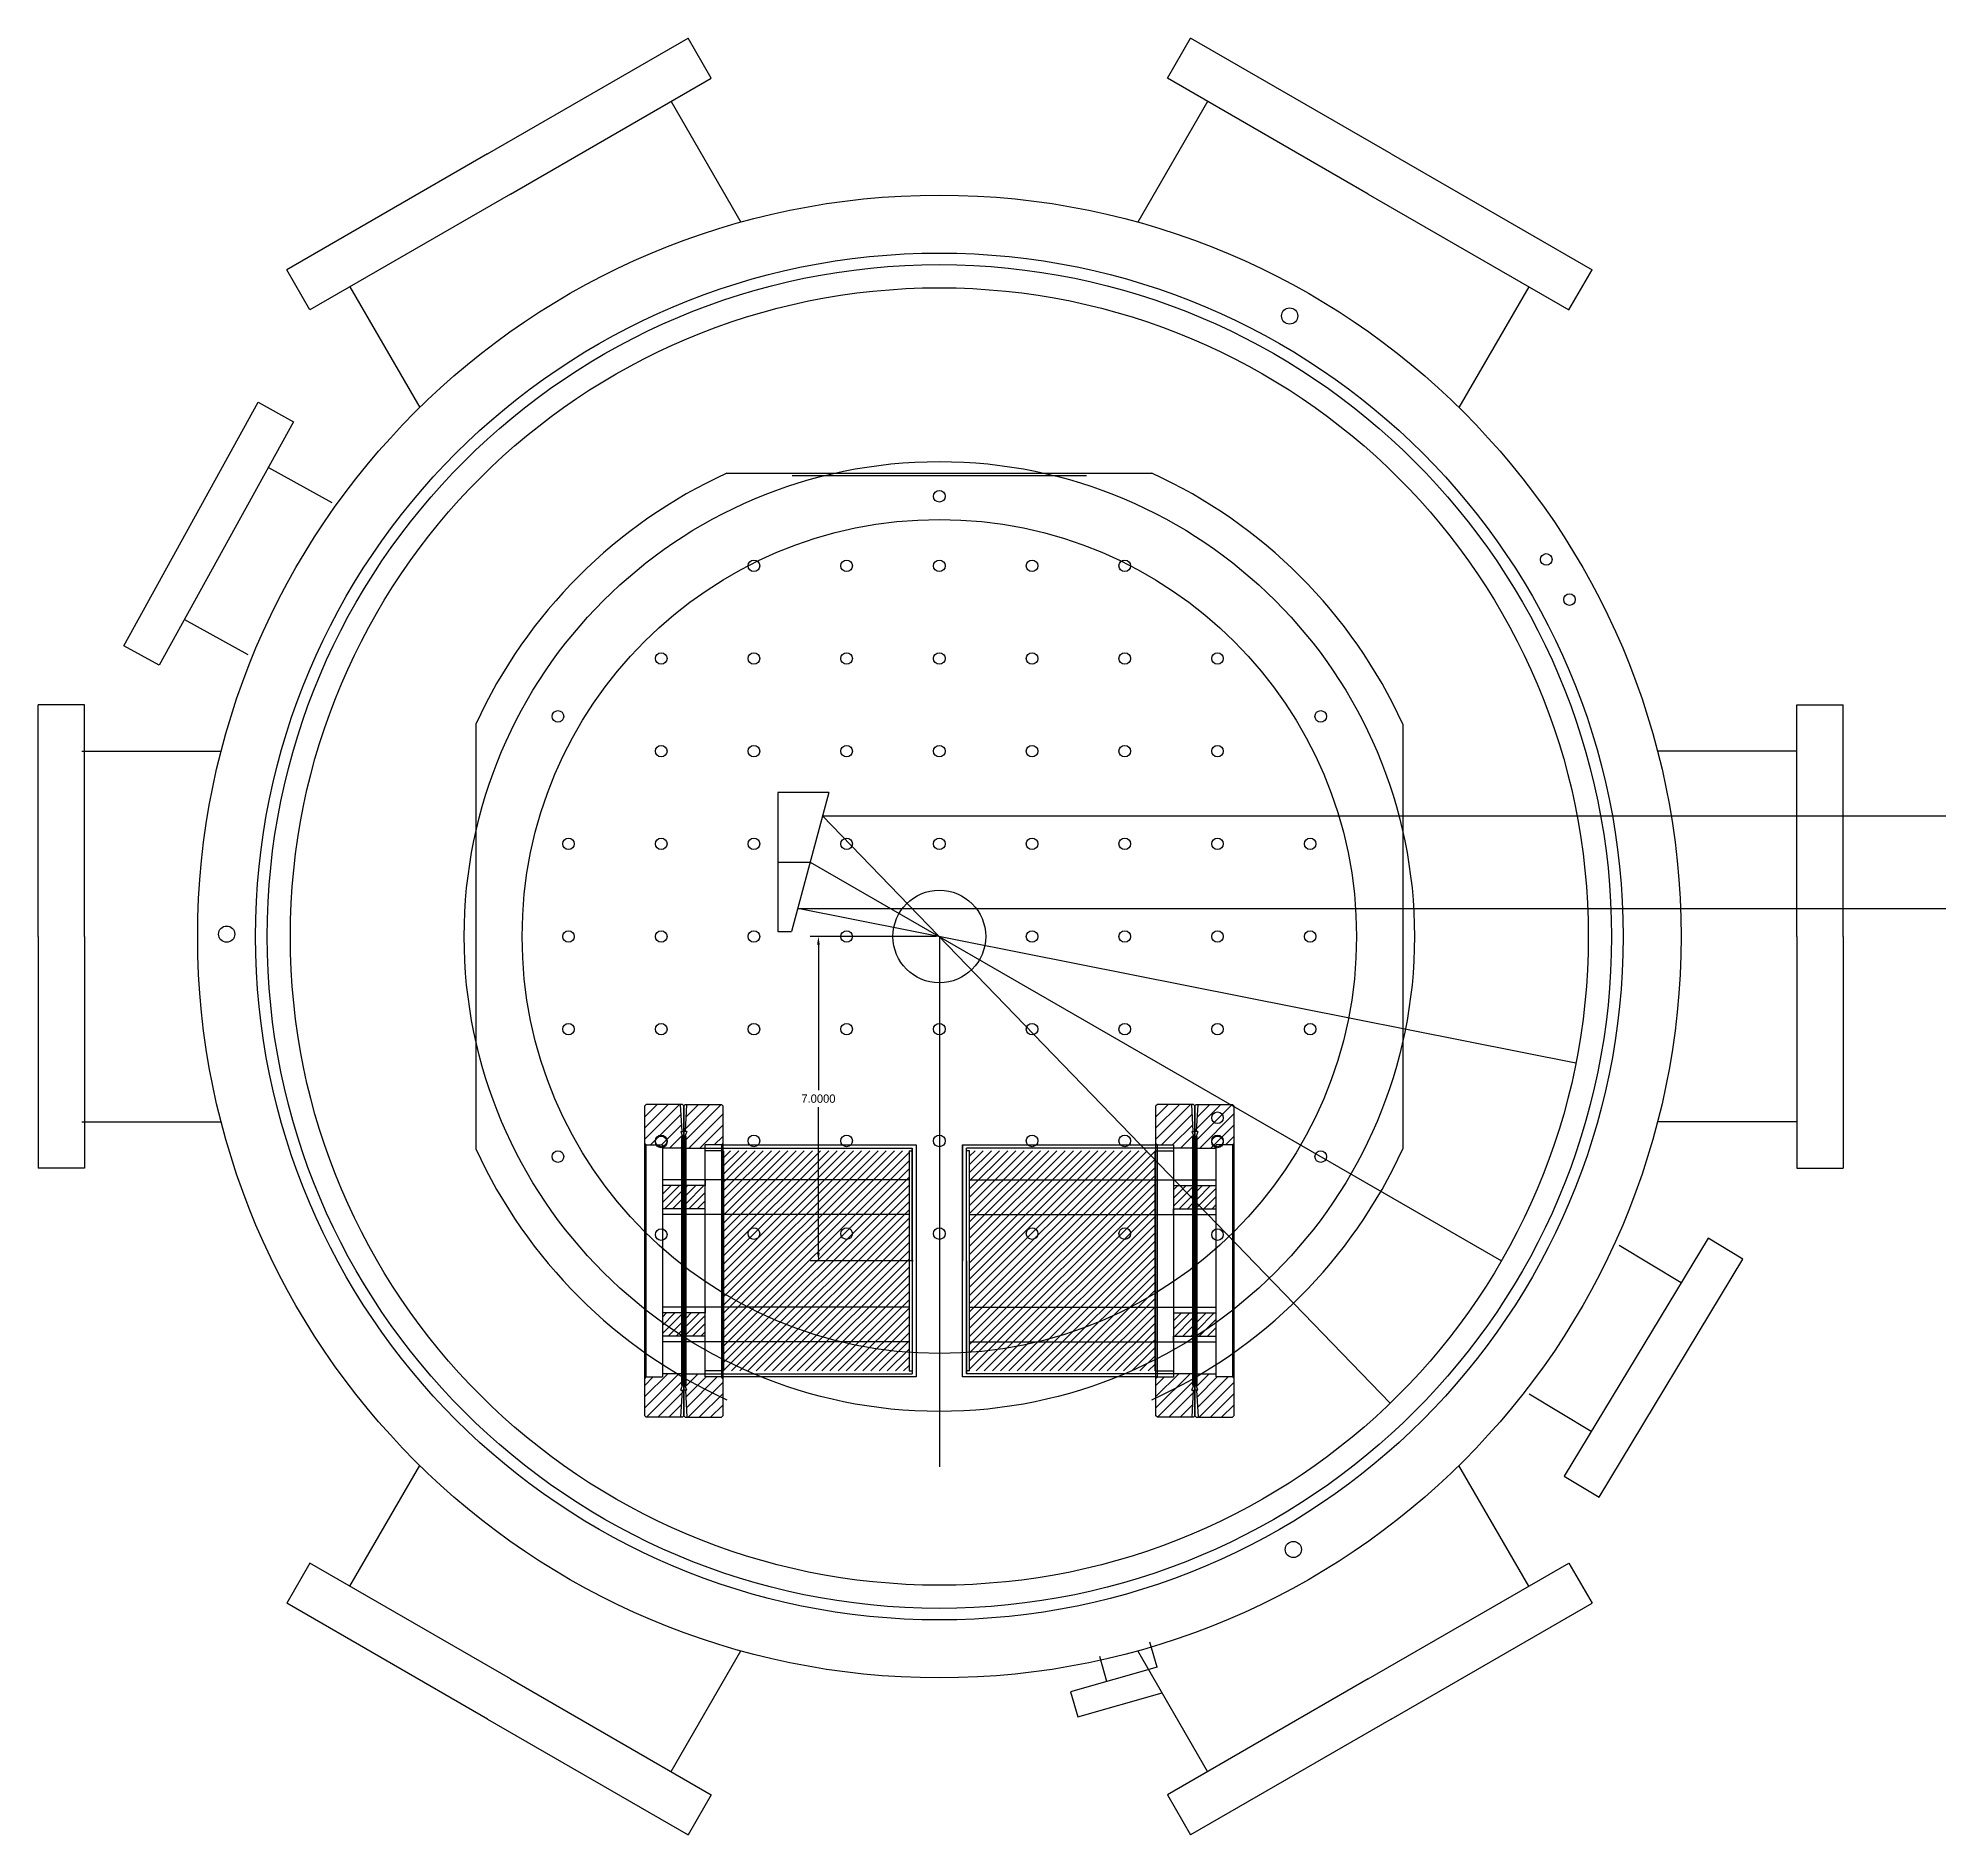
# Model space of a CAD drawing. Header units: inches. Extents: x -116 to 250, y -285 to 80.
# Drawn here: x -116.07 to -74.92, y -78.42 to -39.65 of the extents above; entities that cross this region are included whole.
import ezdxf

# ---------------------------------------------------------------- set-up
doc = ezdxf.new("R2010")
doc.units = ezdxf.units.IN
doc.header["$MEASUREMENT"] = 0
doc.layers.add('trajectories', color=3, linetype='Continuous')
doc.dimstyles.get("Standard").update_dxf_attribs({"dimtxt": 0.18, "dimasz": 0.18, "dimexe": 0.18, "dimexo": 0.0625, "dimgap": 0.09, "dimtad": 0, "dimtih": 1, "dimtoh": 1, "dimdec": 4, "dimzin": 0, "dimdsep": 46, "dimtxsty": 'Standard', "dimcen": 0.09, "dimadec": 0, "dimazin": 0, "dimtfac": 1, "dimtdec": 4, "dimtofl": 0, "dimtmove": 0, "dimatfit": 3, "dimfxl": 1, "dimtolj": 1, "dimtzin": 0, "dimarcsym": 0})
pattern_1 = [(45, (-186.16538, -56.9445), (-0.08838835, 0.08838835), [])]
pattern_2 = [(225, (-7.09559, -75.12828), (0.08838835, -0.08838835), [])]

msp = doc.modelspace()

# ---------------------------------------------------------------- blocks, each defined once
blk = doc.blocks.new('*D206')
at = {"layer": 'Defpoints', "color": 0, "transparency": 16777216}
for p in [(-96.63, -59.036), (-99.239, -66.036), (-97.13, -66.036)]:
    blk.add_point(p, dxfattribs=at)
at = {"layer": 'trajectories', "color": 0, "lineweight": -2, "transparency": 16777216}
for p, q in [((-96.693, -59.036), (-99.419, -59.036)), ((-99.239, -59.216), (-99.239, -62.356)), ((-99.239, -65.856), (-99.239, -62.716)), ((-97.193, -66.036), (-99.419, -66.036))]:
    blk.add_line(p, q, dxfattribs=at)
at = {"layer": 'trajectories', "color": 0, "transparency": 16777216}
for points in [[(-99.269, -59.216), (-99.209, -59.216), (-99.239, -59.036)], [(-99.269, -65.856), (-99.209, -65.856), (-99.239, -66.036)]]:
    blk.add_solid(points, dxfattribs=at)
at = {"layer": 'trajectories', "color": 0, "transparency": 16777216, "insert": (-99.239, -62.536), "char_height": 0.18, "attachment_point": 5}
blk.add_mtext('\\A1;7.0000', dxfattribs=at)

# ---------------------------------------------------------------- dimensions: what is measured, and where the dimension line sits
at = {"layer": 'trajectories'}
dim = msp.add_linear_dim(base=(-99.23865, -66.03639), p1=(-96.63049, -59.03636), p2=(-97.13049, -66.03639), angle=90, dimstyle='Standard', dxfattribs=at)
dim.commit()
dim.dimension.update_dxf_attribs({"geometry": '*D206', "text_midpoint": (-99.23865, -62.53637)})

# ---------------------------------------------------------------- hatches: boundary and pattern name
h = msp.add_hatch()
h.set_pattern_fill('ANSI31', color=1)
h.set_pattern_definition(pattern_1)
h.paths.add_polyline_path([(-97.28349, -63.66159), (-101.28349, -63.66159), (-101.28349, -64.28659), (-97.28349, -64.28659)])
h.paths.add_polyline_path([(-97.28349, -64.28659), (-101.28349, -64.28659), (-101.28349, -65.03659), (-97.28349, -65.03659)])
h.paths.add_polyline_path([(-97.28349, -65.03659), (-101.28349, -65.03659), (-101.28349, -66.03659), (-97.28349, -66.03659)])
h.paths.add_polyline_path([(-97.28349, -66.03659), (-101.28349, -66.03659), (-101.28349, -67.03659), (-97.28349, -67.03659)])
h.paths.add_polyline_path([(-97.28349, -67.03659), (-101.28349, -67.03659), (-101.28349, -67.78659), (-97.28349, -67.78659)])
h.paths.add_polyline_path([(-97.28349, -67.78659), (-101.28349, -67.78659), (-101.28349, -68.41158), (-97.28349, -68.41158)])
h = msp.add_hatch()
h.set_pattern_fill('ANSI31', color=1, angle=180)
h.set_pattern_definition(pattern_2)
h.paths.add_polyline_path([(-95.97749, -68.41119), (-91.97749, -68.41119), (-91.97749, -67.78619), (-95.97749, -67.78619)])
h.paths.add_polyline_path([(-95.97749, -67.78619), (-91.97749, -67.78619), (-91.97749, -67.03619), (-95.97749, -67.03619)])
h.paths.add_polyline_path([(-95.97749, -67.03619), (-91.97749, -67.03619), (-91.97749, -66.03619), (-95.97749, -66.03619)])
h.paths.add_polyline_path([(-95.97749, -66.03619), (-91.97749, -66.03619), (-91.97749, -65.03619), (-95.97749, -65.03619)])
h.paths.add_polyline_path([(-95.97749, -65.03619), (-91.97749, -65.03619), (-91.97749, -64.28619), (-95.97749, -64.28619)])
h.paths.add_polyline_path([(-95.97749, -64.28619), (-91.97749, -64.28619), (-91.97749, -63.6612), (-95.97749, -63.6612)])
h = msp.add_hatch()
h.set_pattern_fill('ANSI31', color=256)
h.set_pattern_definition(pattern_1)
h.paths.add_polyline_path([(-102.09349, -64.91159), (-101.68349, -64.91159), (-101.68349, -64.41159), (-102.09349, -64.41159)])
h.paths.add_polyline_path([(-102.19349, -64.91159), (-102.19349, -64.41159), (-102.60349, -64.41159), (-102.60349, -64.91159)])
h.paths.add_polyline_path([(-102.19349, -67.66159), (-102.19349, -67.16159), (-102.60349, -67.16159), (-102.60349, -67.66159)])
h.paths.add_polyline_path([(-101.68349, -67.16159), (-102.09349, -67.16159), (-102.09349, -67.66159), (-101.68349, -67.66159)])
h = msp.add_hatch()
h.set_pattern_fill('ANSI31', color=256, angle=180)
h.set_pattern_definition(pattern_2)
h.paths.add_polyline_path([(-91.16749, -67.16119), (-91.57749, -67.16119), (-91.57749, -67.66119), (-91.16749, -67.66119)])
h.paths.add_polyline_path([(-91.06749, -67.16119), (-91.06749, -67.66119), (-90.65749, -67.66119), (-90.65749, -67.16119)])
h.paths.add_polyline_path([(-91.06749, -64.41119), (-91.06749, -64.91119), (-90.65749, -64.91119), (-90.65749, -64.41119)])
h.paths.add_polyline_path([(-91.57749, -64.91119), (-91.16749, -64.91119), (-91.16749, -64.41119), (-91.57749, -64.41119)])

# ---------------------------------------------------------------- linework, layer by layer
for p, q in [((-106.38049, -42.14886), (-102.05036, -39.64886)), ((-101.55036, -40.51489), (-102.05036, -39.64886)), ((-91.71061, -40.51489), (-91.21061, -39.64886)), ((-86.88049, -42.14886), (-91.21061, -39.64886)), ((-105.88049, -43.01489), (-101.55036, -40.51489)), ((-87.38049, -43.01489), (-91.71061, -40.51489)), ((-102.41639, -41.01489), (-100.91235, -43.61995)), ((-90.84459, -41.01489), (-92.34862, -43.61995)), ((-90.84459, -41.01489), (-92.34862, -43.61995)), ((-106.38049, -42.14886), (-110.71061, -44.64886)), ((-86.88049, -42.14886), (-82.55036, -44.64886)), ((-105.88049, -43.01489), (-110.21061, -45.51489)), ((-87.38049, -43.01489), (-83.05036, -45.51489)), ((-110.21061, -45.51489), (-110.71061, -44.64886)), ((-83.05036, -45.51489), (-82.55036, -44.64886)), ((-109.34459, -45.01489), (-107.84056, -47.61995)), ((-83.91639, -45.01489), (-85.42042, -47.61995)), ((-83.91639, -45.01489), (-85.42042, -47.61995)), ((-111.10488, -48.91464), (-109.73658, -49.66907)), ((-101.21306, -49.03636), (-92.04791, -49.03636)), ((-93.45399, -49.09456), (-99.80699, -49.09456)), ((-112.77644, -50.13413), (-112.77644, -50.13413)), ((-112.9155, -52.19857), (-111.5472, -52.95299)), ((-116.07181, -59.03636), (-116.07181, -54.03636)), ((-115.07181, -54.03636), (-116.07181, -54.03636)), ((-115.07181, -59.03636), (-115.07181, -54.03636)), ((-78.13049, -59.03636), (-78.13049, -54.03636)), ((-78.13049, -54.03636), (-77.13049, -54.03636)), ((-77.13049, -59.03636), (-77.13049, -54.03636)), ((-106.63049, -54.45378), (-106.63049, -63.61893)), ((-86.63049, -54.45378), (-86.63049, -63.61893)), ((-115.13049, -55.03636), (-112.12242, -55.03636)), ((-78.13049, -55.03636), (-81.13855, -55.03636)), ((-78.13049, -55.03636), (-81.13855, -55.03636)), ((-99.41507, -57.42868), (-84.50613, -66.03636)), ((-116.07181, -59.03636), (-116.07181, -64.03636)), ((-115.07181, -59.03636), (-115.07181, -64.03636)), ((-96.63049, -59.03636), (-96.63049, -70.47959)), ((-78.13049, -59.03636), (-78.13049, -64.03636)), ((-77.13049, -59.03636), (-77.13049, -64.03636)), ((-102.14349, -62.69174), (-102.14349, -66.03659)), ((-115.13049, -63.03636), (-112.12242, -63.03636)), ((-78.13049, -63.03636), (-81.13855, -63.03636)), ((-78.13049, -63.03636), (-81.13855, -63.03636)), ((-101.68349, -63.60159), (-97.21349, -63.60159)), ((-101.33349, -63.53159), (-97.21349, -63.53159)), ((-97.28349, -63.66159), (-97.28349, -64.28659)), ((-97.21349, -63.53159), (-97.13049, -63.5312)), ((-97.21349, -66.03658), (-97.21349, -63.60159)), ((-97.21349, -63.60159), (-97.21349, -66.03659)), ((-97.13049, -63.5312), (-97.13049, -68.54158)), ((-96.13049, -68.54158), (-96.13049, -63.5312)), ((-96.13049, -63.5312), (-96.04749, -63.5312)), ((-96.13049, -63.5312), (-96.13049, -66.0364)), ((-96.04749, -63.5312), (-91.92749, -63.53119)), ((-96.04749, -66.0362), (-96.04749, -63.60119)), ((-91.57749, -63.60119), (-96.04749, -63.60119)), ((-115.07181, -64.03636), (-116.07181, -64.03636)), ((-78.13049, -64.03636), (-77.13049, -64.03636)), ((-101.68349, -64.28659), (-102.60349, -64.28659)), ((-101.68349, -64.41159), (-102.60349, -64.41159)), ((-101.68349, -64.28659), (-101.68349, -64.41159)), ((-91.57749, -64.28619), (-91.57749, -64.41119)), ((-91.57749, -64.28619), (-90.65749, -64.28619)), ((-91.57749, -64.41119), (-90.65749, -64.41119)), ((-101.68349, -64.91159), (-102.60349, -64.91159)), ((-101.68349, -65.03659), (-101.68349, -64.91159)), ((-91.57749, -65.03619), (-91.57749, -64.91119)), ((-91.57749, -64.91119), (-90.65749, -64.91119)), ((-101.68349, -65.03659), (-102.60349, -65.03659)), ((-91.57749, -65.03619), (-90.65749, -65.03619)), ((-80.62763, -66.51069), (-81.96513, -65.70292)), ((-97.21349, -66.03658), (-97.21349, -68.47159)), ((-96.04749, -68.47119), (-96.04749, -66.03619)), ((-96.04749, -66.0362), (-96.04749, -68.47119)), ((-91.11749, -69.38104), (-91.11749, -66.03619)), ((-101.68349, -67.03659), (-102.60349, -67.03659)), ((-101.68349, -67.03659), (-101.68349, -67.16159)), ((-91.57749, -67.03619), (-91.57749, -67.16119)), ((-91.57749, -67.03619), (-90.65749, -67.03619)), ((-101.68349, -67.16159), (-102.60349, -67.16159)), ((-91.57749, -67.16119), (-90.65749, -67.16119)), ((-101.68349, -67.66159), (-102.60349, -67.66159)), ((-101.68349, -67.78659), (-102.60349, -67.78659)), ((-101.68349, -67.78659), (-101.68349, -67.66159)), ((-95.97749, -68.41119), (-95.97749, -67.78619)), ((-91.57749, -67.78619), (-91.57749, -67.66119)), ((-91.57749, -67.66119), (-90.65749, -67.66119)), ((-91.57749, -67.78619), (-90.65749, -67.78619)), ((-101.68349, -68.47159), (-97.21349, -68.47159)), ((-97.21349, -68.54158), (-101.33349, -68.54159)), ((-97.13049, -68.54158), (-97.21349, -68.54158)), ((-96.04749, -68.54119), (-96.13049, -68.54158)), ((-91.57749, -68.47119), (-96.04749, -68.47119)), ((-91.92749, -68.54119), (-96.04749, -68.54119)), ((-82.56628, -69.7207), (-83.90378, -68.91293)), ((-109.34459, -73.05783), (-107.84056, -70.45276)), ((-83.91639, -73.05783), (-85.42042, -70.45276)), ((-110.21061, -72.55783), (-110.71061, -73.42385)), ((-105.88049, -75.05783), (-110.21061, -72.55783)), ((-87.38049, -75.05783), (-83.05036, -72.55783)), ((-83.05036, -72.55783), (-82.55036, -73.42385)), ((-106.38049, -75.92385), (-110.71061, -73.42385)), ((-86.88049, -75.92385), (-82.55036, -73.42385)), ((-102.41639, -77.05783), (-100.91235, -74.45276)), ((-90.84459, -77.05783), (-92.34862, -74.45276)), ((-91.93466, -74.80512), (-92.08837, -74.26403)), ((-93.01684, -75.11254), (-93.17055, -74.57145)), ((-105.88049, -75.05783), (-101.55036, -77.55783)), ((-87.38049, -75.05783), (-91.71061, -77.55783)), ((-106.38049, -75.92385), (-102.05036, -78.42385)), ((-86.88049, -75.92385), (-91.21061, -78.42385)), ((-101.55036, -77.55783), (-102.05036, -78.42385)), ((-91.71061, -77.55783), (-91.21061, -78.42385))]:
    msp.add_line(p, q)
at = {"color": 2}
for p, q in [((-99.01699, -55.92868), (-100.11699, -55.92868)), ((-100.11699, -55.92868), (-100.11699, -58.92868)), ((-100.11699, -55.92868), (-100.11699, -57.42868)), ((-99.01699, -55.92868), (-99.81699, -58.92868)), ((-100.11699, -57.42868), (-99.41507, -57.42868)), ((-100.11699, -58.92868), (-99.81699, -58.92868))]:
    msp.add_line(p, q, dxfattribs=at)
at = {"color": 1}
for p, q in [((-99.15032, -56.42868), (-74.91699, -56.42868)), ((-99.15032, -56.42868), (-86.90201, -69.10397)), ((-99.68366, -58.42868), (-74.91699, -58.42868)), ((-82.89981, -61.7692), (-99.68366, -58.42868))]:
    msp.add_line(p, q, dxfattribs=at)
at = {"color": 2, "linetype": 'Continuous'}
for p, q in [((-102.2363, -62.66159), (-102.98349, -63.40878)), ((-102.47786, -62.66159), (-102.98349, -63.16722)), ((-102.71942, -62.66159), (-102.98349, -62.92566)), ((-102.20136, -62.86821), (-102.86474, -63.53159)), ((-102.10208, -63.18249), (-101.58118, -62.66159)), ((-102.09349, -63.41545), (-101.33962, -62.66159)), ((-102.08872, -62.92757), (-101.82274, -62.66159)), ((-102.07536, -62.67265), (-102.0643, -62.66159)), ((-102.03806, -63.60159), (-101.30349, -62.86701)), ((-91.2103, -62.66119), (-91.95749, -63.40837)), ((-91.45186, -62.66119), (-91.95749, -63.16682)), ((-91.69342, -62.66119), (-91.95749, -62.92526)), ((-91.17537, -62.86781), (-91.83875, -63.53119)), ((-91.07608, -63.18208), (-90.55518, -62.66118)), ((-91.06749, -63.41505), (-90.31362, -62.66118)), ((-91.06272, -62.92717), (-90.79674, -62.66118)), ((-91.04936, -62.67225), (-91.0383, -62.66118)), ((-91.01206, -63.60118), (-90.27749, -62.86661)), ((-102.18934, -63.09774), (-102.62319, -63.53159)), ((-102.17806, -63.32803), (-102.45163, -63.60159)), ((-101.7965, -63.60159), (-101.30349, -63.10857)), ((-101.48495, -63.53159), (-101.30349, -63.35013)), ((-91.16334, -63.09734), (-91.59719, -63.53119)), ((-91.15207, -63.32763), (-91.42563, -63.60119)), ((-90.77051, -63.60118), (-90.27749, -63.10816)), ((-90.45895, -63.53118), (-90.27749, -63.34972)), ((-102.19349, -63.58501), (-102.21007, -63.60159)), ((-91.16749, -63.58461), (-91.18407, -63.60119)), ((-102.24891, -68.47159), (-102.98349, -69.20617)), ((-102.49047, -68.47159), (-102.98349, -68.96461)), ((-102.80203, -68.54159), (-102.98349, -68.72306)), ((-102.19349, -68.65773), (-102.94735, -69.41159)), ((-102.10891, -68.74515), (-101.83534, -68.47159)), ((-102.09764, -68.97544), (-101.66379, -68.54159)), ((-102.09349, -68.48817), (-102.0769, -68.47159)), ((-102.08561, -69.20497), (-101.42223, -68.54159)), ((-102.05067, -69.41159), (-101.30349, -68.6644)), ((-91.22291, -68.47119), (-91.95749, -69.20577)), ((-91.46447, -68.47119), (-91.95749, -68.96421)), ((-91.77603, -68.54119), (-91.95749, -68.72265)), ((-91.16749, -68.65733), (-91.92135, -69.41119)), ((-91.08291, -68.74475), (-90.80935, -68.47118)), ((-91.07164, -68.97504), (-90.63779, -68.54118)), ((-91.06749, -68.48777), (-91.0509, -68.47118)), ((-91.05961, -69.20456), (-90.39623, -68.54118)), ((-91.02467, -69.41118), (-90.27749, -68.664)), ((-102.18489, -68.89069), (-102.70579, -69.41159)), ((-101.80911, -69.41159), (-101.30349, -68.90596)), ((-91.1589, -68.89029), (-91.67979, -69.41119)), ((-90.78311, -69.41118), (-90.27749, -68.90556)), ((-102.19825, -69.14561), (-102.46423, -69.41159)), ((-102.21161, -69.40053), (-102.22268, -69.41159)), ((-101.56755, -69.41159), (-101.30349, -69.14752)), ((-91.17226, -69.14521), (-91.43824, -69.41119)), ((-91.18561, -69.40013), (-91.19668, -69.41119)), ((-90.54155, -69.41118), (-90.27749, -69.14712))]:
    msp.add_line(p, q, dxfattribs=at)
at = {"color": 7, "linetype": 'Continuous'}
for p, q in [((-102.95349, -62.66159), (-102.98349, -62.69159)), ((-102.98349, -69.38159), (-102.98349, -62.69159)), ((-102.21219, -62.66159), (-102.95349, -62.66159)), ((-102.18153, -63.24659), (-102.21219, -62.66159)), ((-102.17349, -62.66174), (-102.21219, -62.66174)), ((-102.17349, -62.66174), (-102.14349, -62.69174)), ((-102.14349, -62.69173), (-102.11349, -62.66173)), ((-102.14349, -62.69173), (-102.14349, -69.38144)), ((-102.14349, -69.38145), (-102.14349, -62.69174)), ((-102.11349, -62.66173), (-102.07479, -62.66173)), ((-102.10544, -63.24659), (-102.07478, -62.66159)), ((-102.07478, -62.66159), (-101.33349, -62.66159)), ((-101.33349, -62.66159), (-101.30349, -62.69159)), ((-101.30349, -62.69159), (-101.30349, -69.38159)), ((-91.92749, -62.66119), (-91.95749, -62.69119)), ((-91.95749, -69.38119), (-91.95749, -62.69119)), ((-91.18619, -62.66119), (-91.92749, -62.66119)), ((-91.15554, -63.24619), (-91.18619, -62.66119)), ((-91.14749, -62.66134), (-91.18619, -62.66134)), ((-91.14749, -62.66134), (-91.11749, -62.69134)), ((-91.11749, -62.69133), (-91.08749, -62.66133)), ((-91.11749, -62.69133), (-91.11749, -69.38104)), ((-91.11749, -69.38105), (-91.11749, -62.69134)), ((-91.08749, -62.66133), (-91.04879, -62.66133)), ((-91.07944, -63.24618), (-91.04878, -62.66118)), ((-91.04878, -62.66118), (-90.30749, -62.66118)), ((-90.30749, -62.66118), (-90.27749, -62.69118)), ((-90.27749, -62.69118), (-90.27749, -69.38118)), ((-102.2077, -63.24659), (-102.18153, -63.24659)), ((-102.2077, -63.24659), (-102.16949, -63.35159)), ((-102.19349, -63.35159), (-102.16949, -63.35159)), ((-102.19349, -63.35159), (-102.19349, -68.72159)), ((-102.18153, -63.24677), (-102.14349, -63.24677)), ((-102.16949, -63.35159), (-102.16949, -68.72159)), ((-102.10545, -63.24676), (-102.14349, -63.24676)), ((-102.07927, -63.24659), (-102.11749, -63.35159)), ((-102.11749, -68.72159), (-102.11749, -63.35159)), ((-102.09349, -63.35159), (-102.11749, -63.35159)), ((-102.07927, -63.24659), (-102.10544, -63.24659)), ((-102.09349, -68.72159), (-102.09349, -63.35159)), ((-91.1817, -63.24619), (-91.15554, -63.24619)), ((-91.1817, -63.24619), (-91.14349, -63.35119)), ((-91.16749, -63.35119), (-91.14349, -63.35119)), ((-91.16749, -63.35119), (-91.16749, -68.72119)), ((-91.15553, -63.24637), (-91.11749, -63.24637)), ((-91.14349, -63.35119), (-91.14349, -68.72119)), ((-91.07945, -63.24636), (-91.11749, -63.24636)), ((-91.05327, -63.24618), (-91.09149, -63.35118)), ((-91.09149, -68.72118), (-91.09149, -63.35118)), ((-91.06749, -63.35118), (-91.09149, -63.35118)), ((-91.05327, -63.24618), (-91.07944, -63.24618)), ((-91.06749, -68.72118), (-91.06749, -63.35118)), ((-102.98349, -63.50159), (-102.95349, -63.53159)), ((-102.95349, -63.53159), (-102.60349, -63.53159)), ((-102.95349, -68.54159), (-102.95349, -63.53159)), ((-102.60349, -63.53159), (-102.60349, -68.54159)), ((-102.19349, -63.60159), (-102.60349, -63.60159)), ((-102.09349, -63.60159), (-101.68349, -63.60159)), ((-101.68349, -68.54159), (-101.68349, -63.53159)), ((-101.33349, -63.53159), (-101.68349, -63.53159)), ((-101.30349, -63.50159), (-101.33349, -63.53159)), ((-101.33349, -63.53159), (-101.33349, -68.54159)), ((-91.95749, -63.50119), (-91.92749, -63.53119)), ((-91.92749, -63.53119), (-91.57749, -63.53119)), ((-91.92749, -68.54119), (-91.92749, -63.53119)), ((-91.57749, -63.53119), (-91.57749, -68.54119)), ((-91.16749, -63.60119), (-91.57749, -63.60119)), ((-91.06749, -63.60118), (-90.65749, -63.60118)), ((-90.65749, -68.54118), (-90.65749, -63.53118)), ((-90.30749, -63.53118), (-90.65749, -63.53118)), ((-90.27749, -63.50118), (-90.30749, -63.53118)), ((-90.30749, -63.53118), (-90.30749, -68.54118)), ((-102.98349, -68.57159), (-102.95349, -68.54159)), ((-102.95349, -68.54159), (-102.60349, -68.54159)), ((-102.19349, -68.47159), (-102.60349, -68.47159)), ((-102.2077, -68.82659), (-102.16949, -68.72159)), ((-102.19349, -68.72159), (-102.16949, -68.72159)), ((-102.09349, -68.72159), (-102.11749, -68.72159)), ((-102.07927, -68.82659), (-102.11749, -68.72159)), ((-102.09349, -68.47159), (-101.68349, -68.47159)), ((-101.33349, -68.54159), (-101.68349, -68.54159)), ((-101.30349, -68.57159), (-101.33349, -68.54159)), ((-91.95749, -68.57119), (-91.92749, -68.54119)), ((-91.92749, -68.54119), (-91.57749, -68.54119)), ((-91.16749, -68.47119), (-91.57749, -68.47119)), ((-91.1817, -68.82619), (-91.14349, -68.72119)), ((-91.16749, -68.72119), (-91.14349, -68.72119)), ((-91.06749, -68.72118), (-91.09149, -68.72118)), ((-91.05327, -68.82618), (-91.09149, -68.72118)), ((-91.06749, -68.47118), (-90.65749, -68.47118)), ((-90.30749, -68.54118), (-90.65749, -68.54118)), ((-90.27749, -68.57118), (-90.30749, -68.54118)), ((-102.18153, -68.82659), (-102.21219, -69.41159)), ((-102.2077, -68.82659), (-102.18153, -68.82659)), ((-102.18153, -68.82642), (-102.14349, -68.82642)), ((-102.10545, -68.82641), (-102.14349, -68.82641)), ((-102.07927, -68.82659), (-102.10544, -68.82659)), ((-102.10544, -68.82659), (-102.07478, -69.41159)), ((-91.15554, -68.82619), (-91.18619, -69.41119)), ((-91.1817, -68.82619), (-91.15554, -68.82619)), ((-91.15553, -68.82602), (-91.11749, -68.82602)), ((-91.07945, -68.82601), (-91.11749, -68.82601)), ((-91.05327, -68.82618), (-91.07944, -68.82618)), ((-91.07944, -68.82618), (-91.04878, -69.41118)), ((-102.95349, -69.41159), (-102.98349, -69.38159)), ((-102.21219, -69.41159), (-102.95349, -69.41159)), ((-102.17349, -69.41145), (-102.21219, -69.41145)), ((-102.14349, -69.38145), (-102.17349, -69.41145)), ((-102.11349, -69.41144), (-102.14349, -69.38144)), ((-102.11349, -69.41144), (-102.07479, -69.41144)), ((-102.07478, -69.41159), (-101.33349, -69.41159)), ((-101.33349, -69.41159), (-101.30349, -69.38159)), ((-91.92749, -69.41119), (-91.95749, -69.38119)), ((-91.18619, -69.41119), (-91.92749, -69.41119)), ((-91.14749, -69.41105), (-91.18619, -69.41105)), ((-91.11749, -69.38105), (-91.14749, -69.41105)), ((-91.08749, -69.41104), (-91.11749, -69.38104)), ((-91.08749, -69.41104), (-91.04879, -69.41104)), ((-91.04878, -69.41118), (-90.30749, -69.41118)), ((-90.30749, -69.41118), (-90.27749, -69.38118))]:
    msp.add_line(p, q, dxfattribs=at)
at = {"color": 4}
for p, q in [((-101.68349, -68.41158), (-101.68349, -63.66159)), ((-101.28349, -63.66159), (-101.68349, -63.66159)), ((-101.28349, -63.66159), (-101.28349, -68.41158)), ((-97.28349, -63.66159), (-97.28349, -68.41158)), ((-97.28349, -63.66159), (-97.21349, -63.66159)), ((-97.28349, -63.66159), (-97.28349, -65.03659)), ((-97.21349, -66.03659), (-97.21349, -63.66159)), ((-96.04749, -66.0362), (-96.04749, -63.6612)), ((-95.97749, -63.6612), (-96.04749, -63.6612)), ((-95.97749, -68.41119), (-95.97749, -63.6612)), ((-91.97749, -68.41119), (-91.97749, -63.6612)), ((-91.97749, -63.6612), (-91.57749, -63.6612)), ((-91.57749, -63.6612), (-91.57749, -68.41119)), ((-97.28349, -64.28659), (-101.68349, -64.28659)), ((-97.28349, -64.28659), (-101.28349, -64.28659)), ((-95.97749, -64.28619), (-91.57749, -64.28619)), ((-97.28349, -65.03659), (-101.68349, -65.03659)), ((-95.97749, -65.03619), (-91.57749, -65.03619)), ((-97.21349, -66.03658), (-97.21349, -68.41158)), ((-96.04749, -66.03619), (-96.04749, -68.41119)), ((-97.28349, -67.03659), (-101.68349, -67.03659)), ((-95.97749, -68.41119), (-95.97749, -67.03619)), ((-95.97749, -67.03619), (-91.57749, -67.03619)), ((-97.28349, -67.78659), (-101.68349, -67.78659)), ((-95.97749, -67.78619), (-91.57749, -67.78619)), ((-95.97749, -67.78619), (-91.97749, -67.78619)), ((-101.28349, -68.41158), (-101.68349, -68.41158)), ((-97.28349, -68.41158), (-97.21349, -68.41158)), ((-95.97749, -68.41119), (-96.04749, -68.41119)), ((-91.97749, -68.41119), (-91.57749, -68.41119))]:
    msp.add_line(p, q, dxfattribs=at)
for points in [[(-110.56169, -47.92947), (-113.45869, -53.18374), (-114.22494, -52.76126), (-111.32794, -47.50699)], [(-80.04604, -65.54769), (-83.14788, -70.6837), (-82.39887, -71.13605), (-79.29704, -66.00004)]]:
    msp.add_lwpolyline(points, close=True)
msp.add_lwpolyline([(-91.93466, -74.80512), (-93.79842, -75.33456), (-93.64471, -75.87565), (-91.82549, -75.35886)])
for centre, radius in [((-96.63049, -59.03636), 16), ((-96.63049, -59.03636), 14.75), ((-96.63049, -59.03636), 14.5), ((-96.63049, -59.03636), 14), ((-89.07359, -45.64431), 0.175), ((-96.63049, -49.53636), 0.125), ((-96.63049, -59.03636), 9), ((-100.63049, -51.03636), 0.125), ((-98.63049, -51.03636), 0.125), ((-96.63049, -51.03636), 0.125), ((-94.63049, -51.03636), 0.125), ((-92.63049, -51.03636), 0.125), ((-83.5363, -50.89908), 0.125), ((-83.0363, -51.7651), 0.125), ((-102.63049, -53.03636), 0.125), ((-100.63049, -53.03636), 0.125), ((-98.63049, -53.03636), 0.125), ((-96.63049, -53.03636), 0.125), ((-94.63049, -53.03636), 0.125), ((-92.63049, -53.03636), 0.125), ((-90.63049, -53.03636), 0.125), ((-104.85773, -54.28636), 0.125), ((-88.40325, -54.28636), 0.125), ((-102.63049, -55.03636), 0.125), ((-100.63049, -55.03636), 0.125), ((-98.63049, -55.03636), 0.125), ((-96.63049, -55.03636), 0.125), ((-94.63049, -55.03636), 0.125), ((-92.63049, -55.03636), 0.125), ((-90.63049, -55.03636), 0.125), ((-104.63049, -57.03636), 0.125), ((-102.63049, -57.03636), 0.125), ((-100.63049, -57.03636), 0.125), ((-98.63049, -57.03636), 0.125), ((-96.63049, -57.03636), 0.125), ((-94.63049, -57.03636), 0.125), ((-92.63049, -57.03636), 0.125), ((-90.63049, -57.03636), 0.125), ((-88.63049, -57.03636), 0.125), ((-96.63049, -59.03636), 1), ((-112.00544, -58.9853), 0.175), ((-104.63049, -59.03636), 0.125), ((-102.63049, -59.03636), 0.125), ((-100.63049, -59.03636), 0.125), ((-98.63049, -59.03636), 0.125), ((-94.63049, -59.03636), 0.125), ((-92.63049, -59.03636), 0.125), ((-90.63049, -59.03636), 0.125), ((-88.63049, -59.03636), 0.125), ((-104.63049, -61.03636), 0.125), ((-102.63049, -61.03636), 0.125), ((-100.63049, -61.03636), 0.125), ((-98.63049, -61.03636), 0.125), ((-96.63049, -61.03636), 0.125), ((-94.63049, -61.03636), 0.125), ((-92.63049, -61.03636), 0.125), ((-90.63049, -61.03636), 0.125), ((-88.63049, -61.03636), 0.125), ((-90.63049, -62.94786), 0.125), ((-102.63049, -63.44786), 0.125), ((-102.63049, -63.4696), 0.125), ((-100.63049, -63.44786), 0.125), ((-98.63049, -63.44786), 0.125), ((-96.63049, -63.44786), 0.125), ((-94.63049, -63.44786), 0.125), ((-92.63049, -63.44786), 0.125), ((-90.63049, -63.44786), 0.125), ((-90.63049, -63.4696), 0.125), ((-104.85773, -63.78636), 0.125), ((-88.40325, -63.78636), 0.125), ((-102.63049, -65.4696), 0.125), ((-100.63049, -65.44786), 0.125), ((-98.63049, -65.44786), 0.125), ((-96.63049, -65.44786), 0.125), ((-94.63049, -65.44786), 0.125), ((-92.63049, -65.44786), 0.125), ((-90.63049, -65.4696), 0.125), ((-88.99299, -72.26489), 0.175)]:
    msp.add_circle(centre, radius)
at = {"color": 3}
for radius in [14, 10.25]:
    msp.add_circle((-96.63049, -59.03636), radius, dxfattribs=at)
for start, end in [(114.619977, 155.380023), (24.619977, 65.380023), (204.619977, 245.380023), (294.619977, 335.380023)]:
    msp.add_arc((-96.63049, -59.03636), 11, start, end)

msp.set_redraw_order([(e.dxf.handle, doc.entitydb.next_handle()) for e in msp.query("TEXT MTEXT ATTDEF DIMENSION ARC_DIMENSION")])  # texts and dimensions are drawn at this point

doc.saveas('drawing.dxf')
